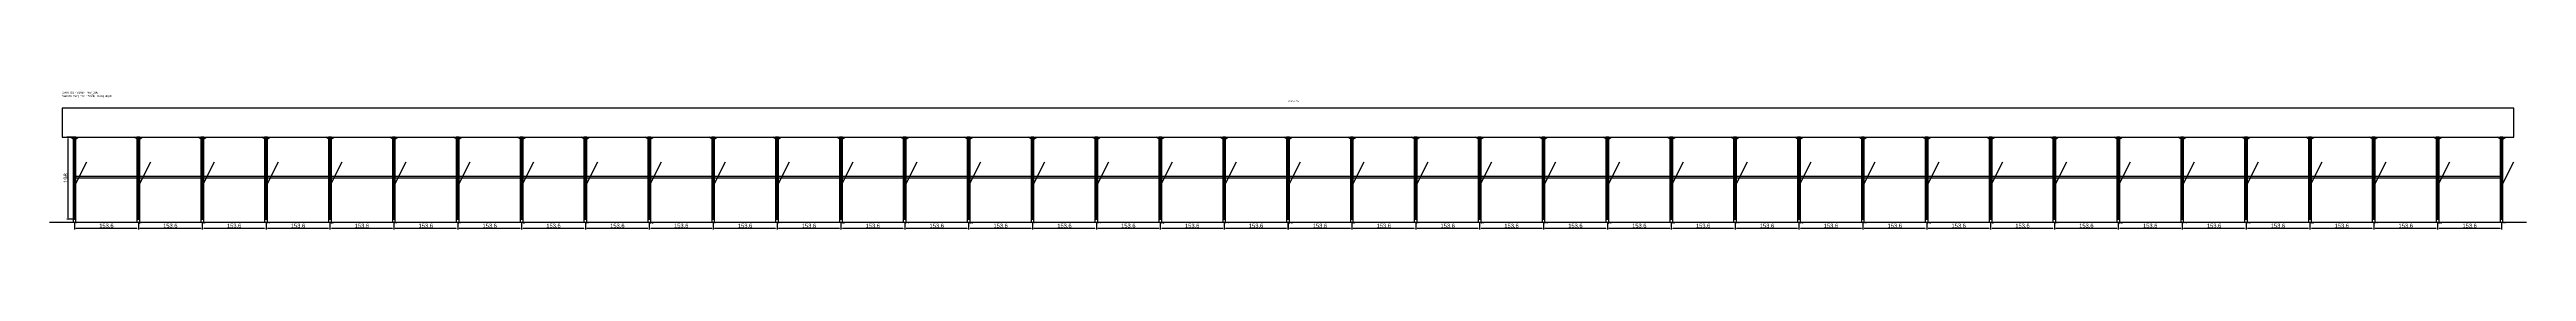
# Model space of a CAD drawing. Header units: metres. Extents: x -30 to 5929, y -25 to 308.
import ezdxf

# ---------------------------------------------------------------- set-up
doc = ezdxf.new("R2010")
doc.units = ezdxf.units.M
for name, color, linetype in [('BARRA_ANCORAGEM', 1, 'Continuous'), ('COTA', 241, 'Continuous'), ('GARFOS OK', 3, 'Continuous'), ('NOME DA VIGA', 6, 'Continuous'), ('SARR_7x7', 40, 'Continuous'), ('TIRAS REESCORAMENTO', 252, 'Continuous'), ('VIGAS', 3, 'Continuous')]:
    doc.layers.add(name, color=color, linetype=linetype)
doc.dimstyles.new('EZ DXF', dxfattribs={"dimtxt": 10, "dimasz": 3.5, "dimexe": 3, "dimexo": 1.5, "dimgap": 1, "dimtad": 1, "dimdec": 1, "dimdsep": 46, "dimcen": 2.5, "dimazin": 3, "dimtfac": 1, "dimtmove": 0, "dimatfit": 3})

msp = doc.modelspace()

# ---------------------------------------------------------------- hatches: boundary and pattern name
at = {"layer": 'COTA'}
h = msp.add_hatch(dxfattribs=at)
h.set_pattern_fill('ANSI31', scale=0.5)
h.paths.add_polyline_path([(26.5, 0), (33.5, 0), (33.5, 198), (26.5, 198)])
h = msp.add_hatch(dxfattribs=at)
h.set_pattern_fill('ANSI31', scale=0.5)
h.paths.add_polyline_path([(180.15, 0), (187.15, 0), (187.15, 198), (180.15, 198)])
h = msp.add_hatch(dxfattribs=at)
h.set_pattern_fill('ANSI31', scale=0.5)
h.paths.add_polyline_path([(333.79, 0), (340.79, 0), (340.79, 198), (333.79, 198)])
h = msp.add_hatch(dxfattribs=at)
h.set_pattern_fill('ANSI31', scale=0.5)
h.paths.add_polyline_path([(487.44, 0), (494.44, 0), (494.44, 198), (487.44, 198)])
h = msp.add_hatch(dxfattribs=at)
h.set_pattern_fill('ANSI31', scale=0.5)
h.paths.add_polyline_path([(641.09, 0), (648.09, 0), (648.09, 198), (641.09, 198)])
h = msp.add_hatch(dxfattribs=at)
h.set_pattern_fill('ANSI31', scale=0.5)
h.paths.add_polyline_path([(794.73, 0), (801.73, 0), (801.73, 198), (794.73, 198)])
h = msp.add_hatch(dxfattribs=at)
h.set_pattern_fill('ANSI31', scale=0.5)
h.paths.add_polyline_path([(948.38, 0), (955.38, 0), (955.38, 198), (948.38, 198)])
h = msp.add_hatch(dxfattribs=at)
h.set_pattern_fill('ANSI31', scale=0.5)
h.paths.add_polyline_path([(1102.03, 0), (1109.03, 0), (1109.03, 198), (1102.03, 198)])
h = msp.add_hatch(dxfattribs=at)
h.set_pattern_fill('ANSI31', scale=0.5)
h.paths.add_polyline_path([(1255.67, 0), (1262.67, 0), (1262.67, 198), (1255.67, 198)])
h = msp.add_hatch(dxfattribs=at)
h.set_pattern_fill('ANSI31', scale=0.5)
h.paths.add_polyline_path([(1409.32, 0), (1416.32, 0), (1416.32, 198), (1409.32, 198)])
h = msp.add_hatch(dxfattribs=at)
h.set_pattern_fill('ANSI31', scale=0.5)
h.paths.add_polyline_path([(1562.97, 0), (1569.97, 0), (1569.97, 198), (1562.97, 198)])
h = msp.add_hatch(dxfattribs=at)
h.set_pattern_fill('ANSI31', scale=0.5)
h.paths.add_polyline_path([(1716.61, 0), (1723.61, 0), (1723.61, 198), (1716.61, 198)])
h = msp.add_hatch(dxfattribs=at)
h.set_pattern_fill('ANSI31', scale=0.5)
h.paths.add_polyline_path([(1870.26, 0), (1877.26, 0), (1877.26, 198), (1870.26, 198)])
h = msp.add_hatch(dxfattribs=at)
h.set_pattern_fill('ANSI31', scale=0.5)
h.paths.add_polyline_path([(2023.91, 0), (2030.91, 0), (2030.91, 198), (2023.91, 198)])
h = msp.add_hatch(dxfattribs=at)
h.set_pattern_fill('ANSI31', scale=0.5)
h.paths.add_polyline_path([(2177.55, 0), (2184.55, 0), (2184.55, 198), (2177.55, 198)])
h = msp.add_hatch(dxfattribs=at)
h.set_pattern_fill('ANSI31', scale=0.5)
h.paths.add_polyline_path([(2331.2, 0), (2338.2, 0), (2338.2, 198), (2331.2, 198)])
h = msp.add_hatch(dxfattribs=at)
h.set_pattern_fill('ANSI31', scale=0.5)
h.paths.add_polyline_path([(2484.85, 0), (2491.85, 0), (2491.85, 198), (2484.85, 198)])
h = msp.add_hatch(dxfattribs=at)
h.set_pattern_fill('ANSI31', scale=0.5)
h.paths.add_polyline_path([(2638.49, 0), (2645.49, 0), (2645.49, 198), (2638.49, 198)])
h = msp.add_hatch(dxfattribs=at)
h.set_pattern_fill('ANSI31', scale=0.5)
h.paths.add_polyline_path([(2792.14, 0), (2799.14, 0), (2799.14, 198), (2792.14, 198)])
h = msp.add_hatch(dxfattribs=at)
h.set_pattern_fill('ANSI31', scale=0.5)
h.paths.add_polyline_path([(2945.79, 0), (2952.79, 0), (2952.79, 198), (2945.79, 198)])
h = msp.add_hatch(dxfattribs=at)
h.set_pattern_fill('ANSI31', scale=0.5)
h.paths.add_polyline_path([(3099.43, 0), (3106.43, 0), (3106.43, 198), (3099.43, 198)])
h = msp.add_hatch(dxfattribs=at)
h.set_pattern_fill('ANSI31', scale=0.5)
h.paths.add_polyline_path([(3253.08, 0), (3260.08, 0), (3260.08, 198), (3253.08, 198)])
h = msp.add_hatch(dxfattribs=at)
h.set_pattern_fill('ANSI31', scale=0.5)
h.paths.add_polyline_path([(3406.73, 0), (3413.73, 0), (3413.73, 198), (3406.73, 198)])
h = msp.add_hatch(dxfattribs=at)
h.set_pattern_fill('ANSI31', scale=0.5)
h.paths.add_polyline_path([(3560.37, 0), (3567.37, 0), (3567.37, 198), (3560.37, 198)])
h = msp.add_hatch(dxfattribs=at)
h.set_pattern_fill('ANSI31', scale=0.5)
h.paths.add_polyline_path([(3714.02, 0), (3721.02, 0), (3721.02, 198), (3714.02, 198)])
h = msp.add_hatch(dxfattribs=at)
h.set_pattern_fill('ANSI31', scale=0.5)
h.paths.add_polyline_path([(3867.67, 0), (3874.67, 0), (3874.67, 198), (3867.67, 198)])
h = msp.add_hatch(dxfattribs=at)
h.set_pattern_fill('ANSI31', scale=0.5)
h.paths.add_polyline_path([(4021.32, 0), (4028.32, 0), (4028.32, 198), (4021.32, 198)])
h = msp.add_hatch(dxfattribs=at)
h.set_pattern_fill('ANSI31', scale=0.5)
h.paths.add_polyline_path([(4174.96, 0), (4181.96, 0), (4181.96, 198), (4174.96, 198)])
h = msp.add_hatch(dxfattribs=at)
h.set_pattern_fill('ANSI31', scale=0.5)
h.paths.add_polyline_path([(4328.61, 0), (4335.61, 0), (4335.61, 198), (4328.61, 198)])
h = msp.add_hatch(dxfattribs=at)
h.set_pattern_fill('ANSI31', scale=0.5)
h.paths.add_polyline_path([(4482.26, 0), (4489.26, 0), (4489.26, 198), (4482.26, 198)])
h = msp.add_hatch(dxfattribs=at)
h.set_pattern_fill('ANSI31', scale=0.5)
h.paths.add_polyline_path([(4635.9, 0), (4642.9, 0), (4642.9, 198), (4635.9, 198)])
h = msp.add_hatch(dxfattribs=at)
h.set_pattern_fill('ANSI31', scale=0.5)
h.paths.add_polyline_path([(4789.55, 0), (4796.55, 0), (4796.55, 198), (4789.55, 198)])
h = msp.add_hatch(dxfattribs=at)
h.set_pattern_fill('ANSI31', scale=0.5)
h.paths.add_polyline_path([(4943.2, 0), (4950.2, 0), (4950.2, 198), (4943.2, 198)])
h = msp.add_hatch(dxfattribs=at)
h.set_pattern_fill('ANSI31', scale=0.5)
h.paths.add_polyline_path([(5096.84, 0), (5103.84, 0), (5103.84, 198), (5096.84, 198)])
h = msp.add_hatch(dxfattribs=at)
h.set_pattern_fill('ANSI31', scale=0.5)
h.paths.add_polyline_path([(5250.49, 0), (5257.49, 0), (5257.49, 198), (5250.49, 198)])
h = msp.add_hatch(dxfattribs=at)
h.set_pattern_fill('ANSI31', scale=0.5)
h.paths.add_polyline_path([(5404.14, 0), (5411.14, 0), (5411.14, 198), (5404.14, 198)])
h = msp.add_hatch(dxfattribs=at)
h.set_pattern_fill('ANSI31', scale=0.5)
h.paths.add_polyline_path([(5557.78, 0), (5564.78, 0), (5564.78, 198), (5557.78, 198)])
h = msp.add_hatch(dxfattribs=at)
h.set_pattern_fill('ANSI31', scale=0.5)
h.paths.add_polyline_path([(5711.43, 0), (5718.43, 0), (5718.43, 198), (5711.43, 198)])
h = msp.add_hatch(dxfattribs=at)
h.set_pattern_fill('ANSI31', scale=0.5)
h.paths.add_polyline_path([(5865.08, 0), (5872.08, 0), (5872.08, 198), (5865.08, 198)])

# ---------------------------------------------------------------- linework, layer by layer
at = {"layer": 'BARRA_ANCORAGEM'}
for p, q in [((30, 79.2), (59.7, 138.6)), ((183.65, 79.2), (213.35, 138.6)), ((337.29, 79.2), (366.99, 138.6)), ((490.94, 79.2), (520.64, 138.6)), ((644.59, 79.2), (674.29, 138.6)), ((798.23, 79.2), (827.93, 138.6)), ((951.88, 79.2), (981.58, 138.6)), ((1105.53, 79.2), (1135.23, 138.6)), ((1259.17, 79.2), (1288.87, 138.6)), ((1412.82, 79.2), (1442.52, 138.6)), ((1566.47, 79.2), (1596.17, 138.6)), ((1720.11, 79.2), (1749.81, 138.6)), ((1873.76, 79.2), (1903.46, 138.6)), ((2027.41, 79.2), (2057.11, 138.6)), ((2181.05, 79.2), (2210.75, 138.6)), ((2334.7, 79.2), (2364.4, 138.6)), ((2488.35, 79.2), (2518.05, 138.6)), ((2641.99, 79.2), (2671.69, 138.6)), ((2795.64, 79.2), (2825.34, 138.6)), ((2949.29, 79.2), (2978.99, 138.6)), ((3102.93, 79.2), (3132.63, 138.6)), ((3256.58, 79.2), (3286.28, 138.6)), ((3410.23, 79.2), (3439.93, 138.6)), ((3563.87, 79.2), (3593.57, 138.6)), ((3717.52, 79.2), (3747.22, 138.6)), ((3871.17, 79.2), (3900.87, 138.6)), ((4024.82, 79.2), (4054.52, 138.6)), ((4178.46, 79.2), (4208.16, 138.6)), ((4332.11, 79.2), (4361.81, 138.6)), ((4485.76, 79.2), (4515.46, 138.6)), ((4639.4, 79.2), (4669.1, 138.6)), ((4793.05, 79.2), (4822.75, 138.6)), ((4946.7, 79.2), (4976.4, 138.6)), ((5100.34, 79.2), (5130.04, 138.6)), ((5253.99, 79.2), (5283.69, 138.6)), ((5407.64, 79.2), (5437.34, 138.6)), ((5561.28, 79.2), (5590.98, 138.6)), ((5714.93, 79.2), (5744.63, 138.6)), ((5868.58, 79.2), (5898.28, 138.6))]:
    msp.add_line(p, q, dxfattribs=at)
at = {"layer": 'GARFOS OK'}
for p, q in [((30, 191), (20, 198)), ((20, 198), (40, 198)), ((30, 191), (40, 198)), ((183.65, 191), (173.65, 198)), ((173.65, 198), (193.65, 198)), ((183.65, 191), (193.65, 198)), ((337.29, 191), (327.29, 198)), ((327.29, 198), (347.29, 198)), ((337.29, 191), (347.29, 198)), ((490.94, 191), (480.94, 198)), ((480.94, 198), (500.94, 198)), ((490.94, 191), (500.94, 198)), ((644.59, 191), (634.59, 198)), ((634.59, 198), (654.59, 198)), ((644.59, 191), (654.59, 198)), ((798.23, 191), (788.23, 198)), ((788.23, 198), (808.23, 198)), ((798.23, 191), (808.23, 198)), ((951.88, 191), (941.88, 198)), ((941.88, 198), (961.88, 198)), ((951.88, 191), (961.88, 198)), ((1105.53, 191), (1095.53, 198)), ((1095.53, 198), (1115.53, 198)), ((1105.53, 191), (1115.53, 198)), ((1259.17, 191), (1249.17, 198)), ((1249.17, 198), (1269.17, 198)), ((1259.17, 191), (1269.17, 198)), ((1412.82, 191), (1402.82, 198)), ((1402.82, 198), (1422.82, 198)), ((1412.82, 191), (1422.82, 198)), ((1566.47, 191), (1556.47, 198)), ((1556.47, 198), (1576.47, 198)), ((1566.47, 191), (1576.47, 198)), ((1720.11, 191), (1710.11, 198)), ((1710.11, 198), (1730.11, 198)), ((1720.11, 191), (1730.11, 198)), ((1873.76, 191), (1863.76, 198)), ((1863.76, 198), (1883.76, 198)), ((1873.76, 191), (1883.76, 198)), ((2027.41, 191), (2017.41, 198)), ((2017.41, 198), (2037.41, 198)), ((2027.41, 191), (2037.41, 198)), ((2181.05, 191), (2171.05, 198)), ((2171.05, 198), (2191.05, 198)), ((2181.05, 191), (2191.05, 198)), ((2334.7, 191), (2324.7, 198)), ((2324.7, 198), (2344.7, 198)), ((2334.7, 191), (2344.7, 198)), ((2488.35, 191), (2478.35, 198)), ((2478.35, 198), (2498.35, 198)), ((2488.35, 191), (2498.35, 198)), ((2641.99, 191), (2631.99, 198)), ((2631.99, 198), (2651.99, 198)), ((2641.99, 191), (2651.99, 198)), ((2795.64, 191), (2785.64, 198)), ((2785.64, 198), (2805.64, 198)), ((2795.64, 191), (2805.64, 198)), ((2949.29, 191), (2939.29, 198)), ((2939.29, 198), (2959.29, 198)), ((2949.29, 191), (2959.29, 198)), ((3102.93, 191), (3092.93, 198)), ((3092.93, 198), (3112.93, 198)), ((3102.93, 191), (3112.93, 198)), ((3256.58, 191), (3246.58, 198)), ((3246.58, 198), (3266.58, 198)), ((3256.58, 191), (3266.58, 198)), ((3410.23, 191), (3400.23, 198)), ((3400.23, 198), (3420.23, 198)), ((3410.23, 191), (3420.23, 198)), ((3563.87, 191), (3553.87, 198)), ((3553.87, 198), (3573.87, 198)), ((3563.87, 191), (3573.87, 198)), ((3717.52, 191), (3707.52, 198)), ((3707.52, 198), (3727.52, 198)), ((3717.52, 191), (3727.52, 198)), ((3871.17, 191), (3861.17, 198)), ((3861.17, 198), (3881.17, 198)), ((3871.17, 191), (3881.17, 198)), ((4024.82, 191), (4014.82, 198)), ((4014.82, 198), (4034.82, 198)), ((4024.82, 191), (4034.82, 198)), ((4178.46, 191), (4168.46, 198)), ((4168.46, 198), (4188.46, 198)), ((4178.46, 191), (4188.46, 198)), ((4332.11, 191), (4322.11, 198)), ((4322.11, 198), (4342.11, 198)), ((4332.11, 191), (4342.11, 198)), ((4485.76, 191), (4475.76, 198)), ((4475.76, 198), (4495.76, 198)), ((4485.76, 191), (4495.76, 198)), ((4639.4, 191), (4629.4, 198)), ((4629.4, 198), (4649.4, 198)), ((4639.4, 191), (4649.4, 198)), ((4793.05, 191), (4783.05, 198)), ((4783.05, 198), (4803.05, 198)), ((4793.05, 191), (4803.05, 198)), ((4946.7, 191), (4936.7, 198)), ((4936.7, 198), (4956.7, 198)), ((4946.7, 191), (4956.7, 198)), ((5100.34, 191), (5090.34, 198)), ((5090.34, 198), (5110.34, 198)), ((5100.34, 191), (5110.34, 198)), ((5253.99, 191), (5243.99, 198)), ((5243.99, 198), (5263.99, 198)), ((5253.99, 191), (5263.99, 198)), ((5407.64, 191), (5397.64, 198)), ((5397.64, 198), (5417.64, 198)), ((5407.64, 191), (5417.64, 198)), ((5561.28, 191), (5551.28, 198)), ((5551.28, 198), (5571.28, 198)), ((5561.28, 191), (5571.28, 198)), ((5714.93, 191), (5704.93, 198)), ((5704.93, 198), (5724.93, 198)), ((5714.93, 191), (5724.93, 198)), ((5868.58, 191), (5858.58, 198)), ((5858.58, 198), (5878.58, 198)), ((5868.58, 191), (5878.58, 198))]:
    msp.add_line(p, q, dxfattribs=at)
at = {"layer": 'GARFOS OK', "linetype": 'CONTINUOUS'}
msp.add_line((-30, -7), (5928.58, -7), dxfattribs=at)
at = {"layer": 'GARFOS OK'}
for points in [[(26.5, 0), (33.5, 0), (33.5, 198), (26.5, 198), (26.5, 0)], [(180.15, 0), (187.15, 0), (187.15, 198), (180.15, 198), (180.15, 0)], [(333.79, 0), (340.79, 0), (340.79, 198), (333.79, 198), (333.79, 0)], [(487.44, 0), (494.44, 0), (494.44, 198), (487.44, 198), (487.44, 0)], [(641.09, 0), (648.09, 0), (648.09, 198), (641.09, 198), (641.09, 0)], [(794.73, 0), (801.73, 0), (801.73, 198), (794.73, 198), (794.73, 0)], [(948.38, 0), (955.38, 0), (955.38, 198), (948.38, 198), (948.38, 0)], [(1102.03, 0), (1109.03, 0), (1109.03, 198), (1102.03, 198), (1102.03, 0)], [(1255.67, 0), (1262.67, 0), (1262.67, 198), (1255.67, 198), (1255.67, 0)], [(1409.32, 0), (1416.32, 0), (1416.32, 198), (1409.32, 198), (1409.32, 0)], [(1562.97, 0), (1569.97, 0), (1569.97, 198), (1562.97, 198), (1562.97, 0)], [(1716.61, 0), (1723.61, 0), (1723.61, 198), (1716.61, 198), (1716.61, 0)], [(1870.26, 0), (1877.26, 0), (1877.26, 198), (1870.26, 198), (1870.26, 0)], [(2023.91, 0), (2030.91, 0), (2030.91, 198), (2023.91, 198), (2023.91, 0)], [(2177.55, 0), (2184.55, 0), (2184.55, 198), (2177.55, 198), (2177.55, 0)], [(2331.2, 0), (2338.2, 0), (2338.2, 198), (2331.2, 198), (2331.2, 0)], [(2484.85, 0), (2491.85, 0), (2491.85, 198), (2484.85, 198), (2484.85, 0)], [(2638.49, 0), (2645.49, 0), (2645.49, 198), (2638.49, 198), (2638.49, 0)], [(2792.14, 0), (2799.14, 0), (2799.14, 198), (2792.14, 198), (2792.14, 0)], [(2945.79, 0), (2952.79, 0), (2952.79, 198), (2945.79, 198), (2945.79, 0)], [(3099.43, 0), (3106.43, 0), (3106.43, 198), (3099.43, 198), (3099.43, 0)], [(3253.08, 0), (3260.08, 0), (3260.08, 198), (3253.08, 198), (3253.08, 0)], [(3406.73, 0), (3413.73, 0), (3413.73, 198), (3406.73, 198), (3406.73, 0)], [(3560.37, 0), (3567.37, 0), (3567.37, 198), (3560.37, 198), (3560.37, 0)], [(3714.02, 0), (3721.02, 0), (3721.02, 198), (3714.02, 198), (3714.02, 0)], [(3867.67, 0), (3874.67, 0), (3874.67, 198), (3867.67, 198), (3867.67, 0)], [(4021.32, 0), (4028.32, 0), (4028.32, 198), (4021.32, 198), (4021.32, 0)], [(4174.96, 0), (4181.96, 0), (4181.96, 198), (4174.96, 198), (4174.96, 0)], [(4328.61, 0), (4335.61, 0), (4335.61, 198), (4328.61, 198), (4328.61, 0)], [(4482.26, 0), (4489.26, 0), (4489.26, 198), (4482.26, 198), (4482.26, 0)], [(4635.9, 0), (4642.9, 0), (4642.9, 198), (4635.9, 198), (4635.9, 0)], [(4789.55, 0), (4796.55, 0), (4796.55, 198), (4789.55, 198), (4789.55, 0)], [(4943.2, 0), (4950.2, 0), (4950.2, 198), (4943.2, 198), (4943.2, 0)], [(5096.84, 0), (5103.84, 0), (5103.84, 198), (5096.84, 198), (5096.84, 0)], [(5250.49, 0), (5257.49, 0), (5257.49, 198), (5250.49, 198), (5250.49, 0)], [(5404.14, 0), (5411.14, 0), (5411.14, 198), (5404.14, 198), (5404.14, 0)], [(5557.78, 0), (5564.78, 0), (5564.78, 198), (5557.78, 198), (5557.78, 0)], [(5711.43, 0), (5718.43, 0), (5718.43, 198), (5711.43, 198), (5711.43, 0)], [(5865.08, 0), (5872.08, 0), (5872.08, 198), (5865.08, 198), (5865.08, 0)]]:
    msp.add_lwpolyline(points, dxfattribs=at)
at = {"layer": 'SARR_7x7'}
for points in [[(26.5, -7), (33.5, -7), (33.5, 0), (26.5, 0), (26.5, -7)], [(180.15, -7), (187.15, -7), (187.15, 0), (180.15, 0), (180.15, -7)], [(333.79, -7), (340.79, -7), (340.79, 0), (333.79, 0), (333.79, -7)], [(487.44, -7), (494.44, -7), (494.44, 0), (487.44, 0), (487.44, -7)], [(641.09, -7), (648.09, -7), (648.09, 0), (641.09, 0), (641.09, -7)], [(794.73, -7), (801.73, -7), (801.73, 0), (794.73, 0), (794.73, -7)], [(948.38, -7), (955.38, -7), (955.38, 0), (948.38, 0), (948.38, -7)], [(1102.03, -7), (1109.03, -7), (1109.03, 0), (1102.03, 0), (1102.03, -7)], [(1255.67, -7), (1262.67, -7), (1262.67, 0), (1255.67, 0), (1255.67, -7)], [(1409.32, -7), (1416.32, -7), (1416.32, 0), (1409.32, 0), (1409.32, -7)], [(1562.97, -7), (1569.97, -7), (1569.97, 0), (1562.97, 0), (1562.97, -7)], [(1716.61, -7), (1723.61, -7), (1723.61, 0), (1716.61, 0), (1716.61, -7)], [(1870.26, -7), (1877.26, -7), (1877.26, 0), (1870.26, 0), (1870.26, -7)], [(2023.91, -7), (2030.91, -7), (2030.91, 0), (2023.91, 0), (2023.91, -7)], [(2177.55, -7), (2184.55, -7), (2184.55, 0), (2177.55, 0), (2177.55, -7)], [(2331.2, -7), (2338.2, -7), (2338.2, 0), (2331.2, 0), (2331.2, -7)], [(2484.85, -7), (2491.85, -7), (2491.85, 0), (2484.85, 0), (2484.85, -7)], [(2638.49, -7), (2645.49, -7), (2645.49, 0), (2638.49, 0), (2638.49, -7)], [(2792.14, -7), (2799.14, -7), (2799.14, 0), (2792.14, 0), (2792.14, -7)], [(2945.79, -7), (2952.79, -7), (2952.79, 0), (2945.79, 0), (2945.79, -7)], [(3099.43, -7), (3106.43, -7), (3106.43, 0), (3099.43, 0), (3099.43, -7)], [(3253.08, -7), (3260.08, -7), (3260.08, 0), (3253.08, 0), (3253.08, -7)], [(3406.73, -7), (3413.73, -7), (3413.73, 0), (3406.73, 0), (3406.73, -7)], [(3560.37, -7), (3567.37, -7), (3567.37, 0), (3560.37, 0), (3560.37, -7)], [(3714.02, -7), (3721.02, -7), (3721.02, 0), (3714.02, 0), (3714.02, -7)], [(3867.67, -7), (3874.67, -7), (3874.67, 0), (3867.67, 0), (3867.67, -7)], [(4021.32, -7), (4028.32, -7), (4028.32, 0), (4021.32, 0), (4021.32, -7)], [(4174.96, -7), (4181.96, -7), (4181.96, 0), (4174.96, 0), (4174.96, -7)], [(4328.61, -7), (4335.61, -7), (4335.61, 0), (4328.61, 0), (4328.61, -7)], [(4482.26, -7), (4489.26, -7), (4489.26, 0), (4482.26, 0), (4482.26, -7)], [(4635.9, -7), (4642.9, -7), (4642.9, 0), (4635.9, 0), (4635.9, -7)], [(4789.55, -7), (4796.55, -7), (4796.55, 0), (4789.55, 0), (4789.55, -7)], [(4943.2, -7), (4950.2, -7), (4950.2, 0), (4943.2, 0), (4943.2, -7)], [(5096.84, -7), (5103.84, -7), (5103.84, 0), (5096.84, 0), (5096.84, -7)], [(5250.49, -7), (5257.49, -7), (5257.49, 0), (5250.49, 0), (5250.49, -7)], [(5404.14, -7), (5411.14, -7), (5411.14, 0), (5404.14, 0), (5404.14, -7)], [(5557.78, -7), (5564.78, -7), (5564.78, 0), (5557.78, 0), (5557.78, -7)], [(5711.43, -7), (5718.43, -7), (5718.43, 0), (5711.43, 0), (5711.43, -7)], [(5865.08, -7), (5872.08, -7), (5872.08, 0), (5865.08, 0), (5865.08, -7)]]:
    msp.add_lwpolyline(points, dxfattribs=at)
at = {"layer": 'TIRAS REESCORAMENTO'}
for points in [[(30, 100), (183.65, 100), (183.65, 102.5), (30, 102.5), (30, 100)], [(183.65, 100), (337.29, 100), (337.29, 102.5), (183.65, 102.5), (183.65, 100)], [(337.29, 100), (490.94, 100), (490.94, 102.5), (337.29, 102.5), (337.29, 100)], [(490.94, 100), (644.59, 100), (644.59, 102.5), (490.94, 102.5), (490.94, 100)], [(644.59, 100), (798.23, 100), (798.23, 102.5), (644.59, 102.5), (644.59, 100)], [(798.23, 100), (951.88, 100), (951.88, 102.5), (798.23, 102.5), (798.23, 100)], [(951.88, 100), (1105.53, 100), (1105.53, 102.5), (951.88, 102.5), (951.88, 100)], [(1105.53, 100), (1259.17, 100), (1259.17, 102.5), (1105.53, 102.5), (1105.53, 100)], [(1259.17, 100), (1412.82, 100), (1412.82, 102.5), (1259.17, 102.5), (1259.17, 100)], [(1412.82, 100), (1566.47, 100), (1566.47, 102.5), (1412.82, 102.5), (1412.82, 100)], [(1566.47, 100), (1720.11, 100), (1720.11, 102.5), (1566.47, 102.5), (1566.47, 100)], [(1720.11, 100), (1873.76, 100), (1873.76, 102.5), (1720.11, 102.5), (1720.11, 100)], [(1873.76, 100), (2027.41, 100), (2027.41, 102.5), (1873.76, 102.5), (1873.76, 100)], [(2027.41, 100), (2181.05, 100), (2181.05, 102.5), (2027.41, 102.5), (2027.41, 100)], [(2181.05, 100), (2334.7, 100), (2334.7, 102.5), (2181.05, 102.5), (2181.05, 100)], [(2334.7, 100), (2488.35, 100), (2488.35, 102.5), (2334.7, 102.5), (2334.7, 100)], [(2488.35, 100), (2641.99, 100), (2641.99, 102.5), (2488.35, 102.5), (2488.35, 100)], [(2641.99, 100), (2795.64, 100), (2795.64, 102.5), (2641.99, 102.5), (2641.99, 100)], [(2795.64, 100), (2949.29, 100), (2949.29, 102.5), (2795.64, 102.5), (2795.64, 100)], [(2949.29, 100), (3102.93, 100), (3102.93, 102.5), (2949.29, 102.5), (2949.29, 100)], [(3102.93, 100), (3256.58, 100), (3256.58, 102.5), (3102.93, 102.5), (3102.93, 100)], [(3256.58, 100), (3410.23, 100), (3410.23, 102.5), (3256.58, 102.5), (3256.58, 100)], [(3410.23, 100), (3563.87, 100), (3563.87, 102.5), (3410.23, 102.5), (3410.23, 100)], [(3563.87, 100), (3717.52, 100), (3717.52, 102.5), (3563.87, 102.5), (3563.87, 100)], [(3717.52, 100), (3871.17, 100), (3871.17, 102.5), (3717.52, 102.5), (3717.52, 100)], [(3871.17, 100), (4024.82, 100), (4024.82, 102.5), (3871.17, 102.5), (3871.17, 100)], [(4024.82, 100), (4178.46, 100), (4178.46, 102.5), (4024.82, 102.5), (4024.82, 100)], [(4178.46, 100), (4332.11, 100), (4332.11, 102.5), (4178.46, 102.5), (4178.46, 100)], [(4332.11, 100), (4485.76, 100), (4485.76, 102.5), (4332.11, 102.5), (4332.11, 100)], [(4485.76, 100), (4639.4, 100), (4639.4, 102.5), (4485.76, 102.5), (4485.76, 100)], [(4639.4, 100), (4793.05, 100), (4793.05, 102.5), (4639.4, 102.5), (4639.4, 100)], [(4793.05, 100), (4946.7, 100), (4946.7, 102.5), (4793.05, 102.5), (4793.05, 100)], [(4946.7, 100), (5100.34, 100), (5100.34, 102.5), (4946.7, 102.5), (4946.7, 100)], [(5100.34, 100), (5253.99, 100), (5253.99, 102.5), (5100.34, 102.5), (5100.34, 100)], [(5253.99, 100), (5407.64, 100), (5407.64, 102.5), (5253.99, 102.5), (5253.99, 100)], [(5407.64, 100), (5561.28, 100), (5561.28, 102.5), (5407.64, 102.5), (5407.64, 100)], [(5561.28, 100), (5714.93, 100), (5714.93, 102.5), (5561.28, 102.5), (5561.28, 100)], [(5714.93, 100), (5868.58, 100), (5868.58, 102.5), (5714.93, 102.5), (5714.93, 100)]]:
    msp.add_lwpolyline(points, dxfattribs=at)
at = {"layer": 'VIGAS'}
msp.add_lwpolyline([(0, 198), (5898.58, 198), (5898.58, 268), (0, 268), (0, 198)], dxfattribs=at)

# ---------------------------------------------------------------- texts
at = {"layer": 'NOME DA VIGA'}
for s, height, p in [('39 PECAS', 4, (2949.29, 283)), ('GF1', 3, (30, -12)), ('GF2', 3, (183.65, -12)), ('GF3', 3, (337.29, -12)), ('GF4', 3, (490.94, -12)), ('GF5', 3, (644.59, -12)), ('GF6', 3, (798.23, -12)), ('GF7', 3, (951.88, -12)), ('GF8', 3, (1105.53, -12)), ('GF9', 3, (1259.17, -12)), ('GF10', 3, (1412.82, -12)), ('GF11', 3, (1566.47, -12)), ('GF12', 3, (1720.11, -12)), ('GF13', 3, (1873.76, -12)), ('GF14', 3, (2027.41, -12)), ('GF15', 3, (2181.05, -12)), ('GF16', 3, (2334.7, -12)), ('GF17', 3, (2488.35, -12)), ('GF18', 3, (2641.99, -12)), ('GF19', 3, (2795.64, -12)), ('GF20', 3, (2949.29, -12)), ('GF21', 3, (3102.93, -12)), ('GF22', 3, (3256.58, -12)), ('GF23', 3, (3410.23, -12)), ('GF24', 3, (3563.87, -12)), ('GF25', 3, (3717.52, -12)), ('GF26', 3, (3871.17, -12)), ('GF27', 3, (4024.82, -12)), ('GF28', 3, (4178.46, -12)), ('GF29', 3, (4332.11, -12)), ('GF30', 3, (4485.76, -12)), ('GF31', 3, (4639.4, -12)), ('GF32', 3, (4793.05, -12)), ('GF33', 3, (4946.7, -12)), ('GF34', 3, (5100.34, -12)), ('GF35', 3, (5253.99, -12)), ('GF36', 3, (5407.64, -12)), ('GF37', 3, (5561.28, -12)), ('GF38', 3, (5714.93, -12)), ('GF39', 3, (5868.58, -12))]:
    msp.add_text(s, height=height, dxfattribs=at).set_placement(p)
at = {"layer": 'NOME DA VIGA', "insert": (0, 293), "char_height": 5, "attachment_point": 7}
msp.add_mtext('GARFOS - V398 - PAV_206\\PSarrafo: 7x7 | Esp: 150cm | Forq: dupla', dxfattribs=at)

# ---------------------------------------------------------------- dimensions: what is measured, and where the dimension line sits
at = {"layer": 'COTA'}
msp.add_linear_dim(base=(15, 0), p1=(30, 0), p2=(30, 198), angle=90, dimstyle='EZ DXF', dxfattribs=at).render()
for base, p1, p2 in [((30, -22), (30, -7), (183.6467, -7)), ((183.65, -22), (183.65, -7), (337.29, -7)), ((337.2935, -22), (337.2935, -7), (490.9402, -7)), ((490.9402, -22), (490.9402, -7), (644.587, -7)), ((644.59, -22), (644.59, -7), (798.23, -7)), ((798.2337, -22), (798.2337, -7), (951.8804, -7)), ((951.8804, -22), (951.8804, -7), (1105.5272, -7)), ((1105.53, -22), (1105.53, -7), (1259.17, -7)), ((1259.1739, -22), (1259.1739, -7), (1412.8206, -7)), ((1412.8206, -22), (1412.8206, -7), (1566.4674, -7)), ((1566.47, -22), (1566.47, -7), (1720.11, -7)), ((1720.1141, -22), (1720.1141, -7), (1873.7609, -7)), ((1873.7609, -22), (1873.7609, -7), (2027.4076, -7)), ((2027.41, -22), (2027.41, -7), (2181.05, -7)), ((2181.0543, -22), (2181.0543, -7), (2334.7011, -7)), ((2334.7011, -22), (2334.7011, -7), (2488.3478, -7)), ((2488.35, -22), (2488.35, -7), (2641.99, -7)), ((2641.9946, -22), (2641.9946, -7), (2795.6413, -7)), ((2795.6413, -22), (2795.6413, -7), (2949.288, -7)), ((2949.29, -22), (2949.29, -7), (3102.93, -7)), ((3102.9348, -22), (3102.9348, -7), (3256.5815, -7)), ((3256.5815, -22), (3256.5815, -7), (3410.2282, -7)), ((3410.23, -22), (3410.23, -7), (3563.87, -7)), ((3563.875, -22), (3563.875, -7), (3717.5217, -7)), ((3717.5217, -22), (3717.5217, -7), (3871.1685, -7)), ((3871.1685, -22), (3871.1685, -7), (4024.8152, -7)), ((4024.82, -22), (4024.82, -7), (4178.46, -7)), ((4178.4619, -22), (4178.4619, -7), (4332.1087, -7)), ((4332.1087, -22), (4332.1087, -7), (4485.7554, -7)), ((4485.76, -22), (4485.76, -7), (4639.4, -7)), ((4639.4022, -22), (4639.4022, -7), (4793.0489, -7)), ((4793.0489, -22), (4793.0489, -7), (4946.6956, -7)), ((4946.7, -22), (4946.7, -7), (5100.34, -7)), ((5100.3424, -22), (5100.3424, -7), (5253.9891, -7)), ((5253.9891, -22), (5253.9891, -7), (5407.6358, -7)), ((5407.64, -22), (5407.64, -7), (5561.28, -7)), ((5561.2826, -22), (5561.2826, -7), (5714.9293, -7)), ((5714.9293, -22), (5714.9293, -7), (5868.5761, -7))]:
    msp.add_linear_dim(base=base, p1=p1, p2=p2, dimstyle='EZ DXF', dxfattribs=at).render()

doc.saveas('drawing.dxf')
